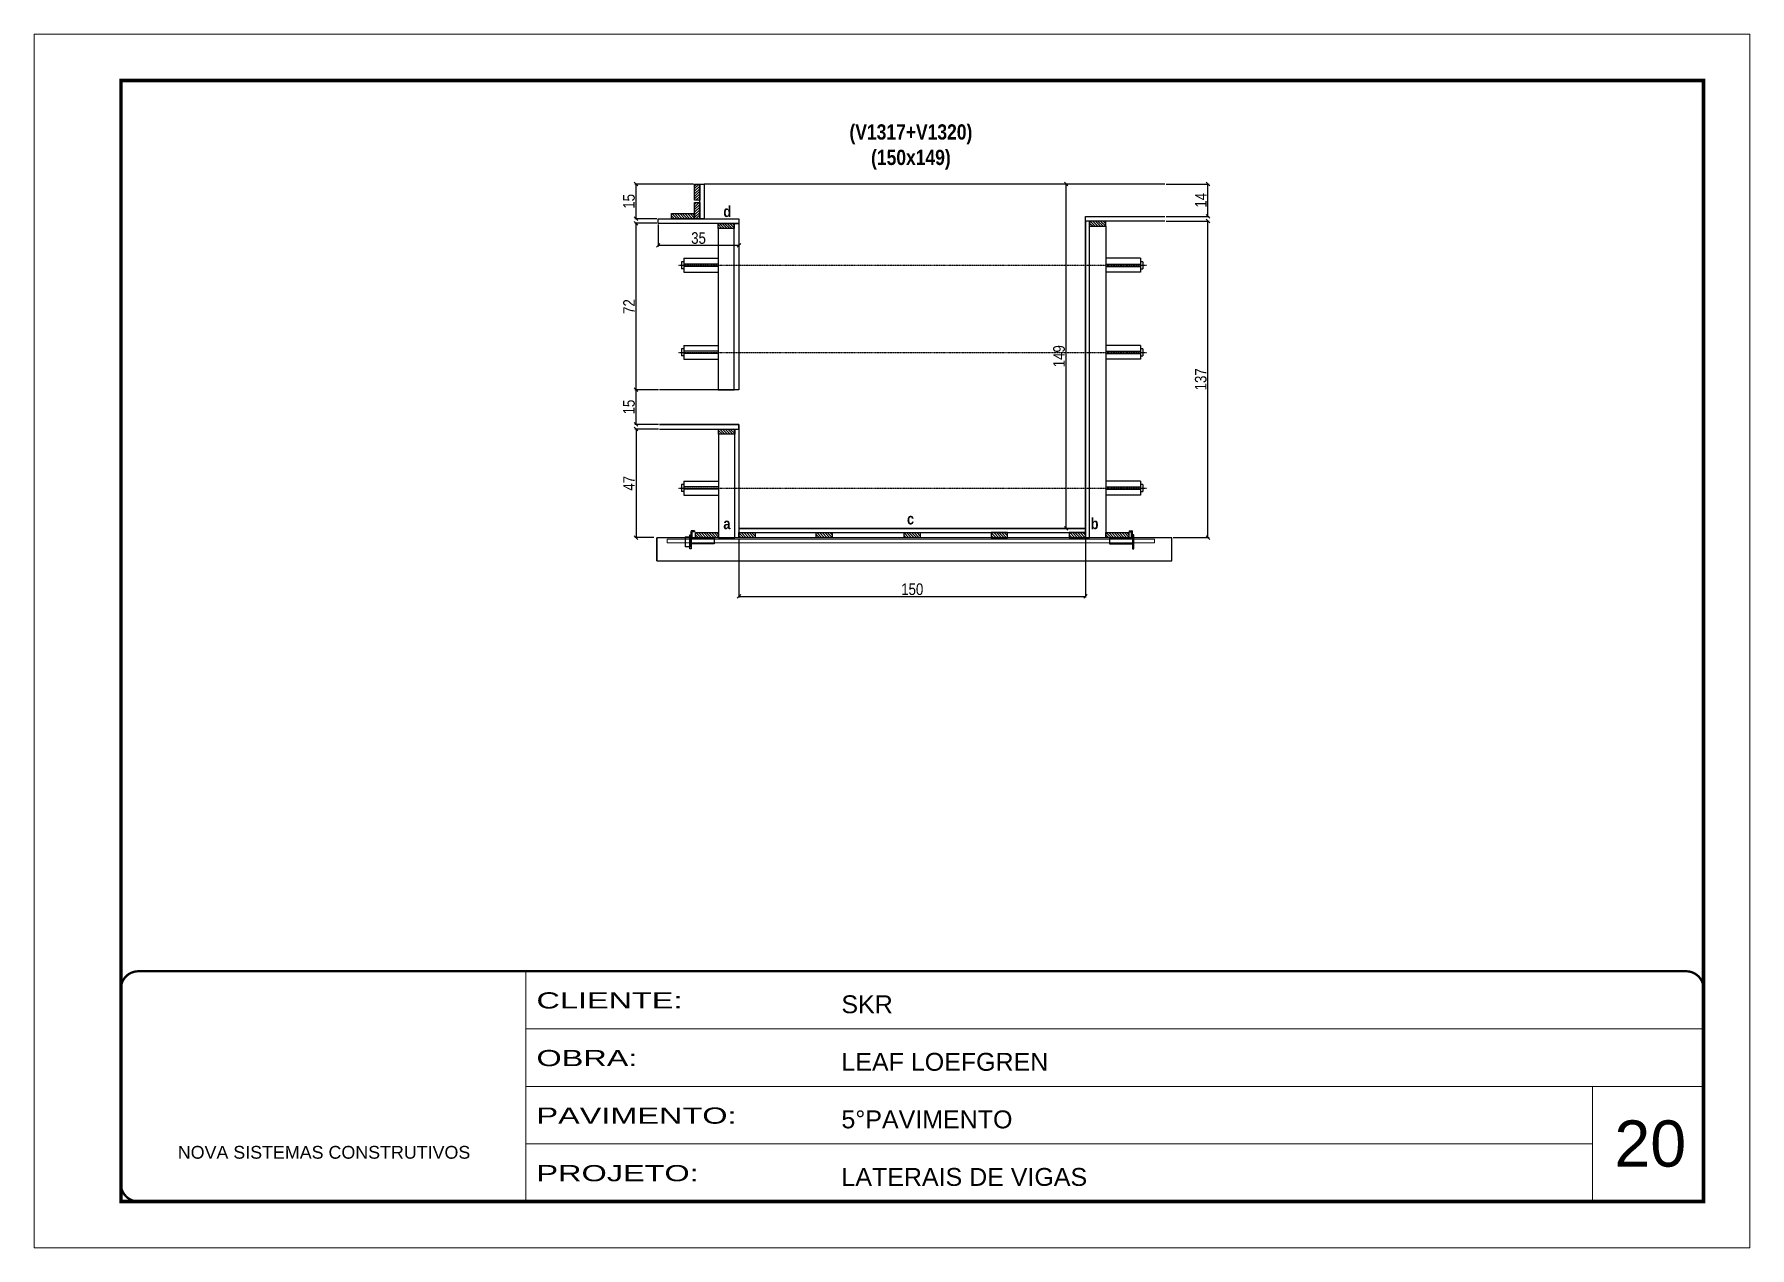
# Model space of a CAD drawing. Extents: x 3309 to 10384, y -2522 to 14608.
# Drawn here: x 8078 to 9563, y 8964 to 10014 of the extents above; entities that cross this region are included whole.
import ezdxf

# ---------------------------------------------------------------- set-up
doc = ezdxf.new("R2010")
doc.units = 0
for name, pattern in [('CONTINUO', [0]), ('DASHED', [0.75, 0.5, -0.25]), ('HIDDEN', [0.375, 0.25, -0.125])]:
    doc.linetypes.add(name, pattern=pattern)
for name, color, linetype in [('barrote', 251, 'Continuous'), ('COTA', 241, 'Continuous'), ('detalhes', 4, 'Continuous'), ('NOMENCLATURA', 7, 'Continuous'), ('Painéis', 200, 'Continuous'), ('presilha', 1, 'Continuous'), ('SARR_2.2x10', 60, 'Continuous'), ('SARR_2.2x7', 40, 'Continuous'), ('SARR_3.5x7', 81, 'Continuous'), ('TENSOR', 3, 'Continuous')]:
    doc.layers.add(name, color=color, linetype=linetype)
for name, color, linetype, lineweight in [('CARIMBO', 255, 'Continuous', 9), ('CONCRETO', 251, 'Continuous', 25), ('Folhas', 255, 'Continuous', 9), ('SARRAFO DE PRESSAO', 251, 'DASHED', 9), ('SCO-___-LAJ', 2, 'Continuous', 0)]:
    doc.layers.add(name, color=color, linetype=linetype, lineweight=lineweight)
doc.styles.add('ARIAL', font='arial.ttf')
doc.styles.add('COTA TECNICA 2X', font='techl___.ttf', dxfattribs={"height": 10})
doc.styles.add('TECNICA', font='techb___.ttf', dxfattribs={"height": 10})
doc.styles.add('Tecnologia', font='')
doc.styles.get('Tecnologia').set_extended_font_data('Forgotten Futurist')
doc.dimstyles.new('SECAO', dxfattribs={"dimscale": 0.333333, "dimtxt": 5, "dimasz": 9, "dimexe": 3, "dimexo": 3, "dimgap": 3, "dimtad": 1, "dimdec": 1, "dimlfac": 0.5, "dimzin": 12, "dimdsep": 46, "dimtxsty": 'COTA TECNICA 2X', "dimblk1": 'OBLIQUE', "dimblk2": 'OBLIQUE', "dimsah": 1, "dimcen": 0.9, "dimclrd": 4, "dimclre": 4, "dimclrt": 240, "dimadec": 1, "dimazin": 3, "dimtfac": 1, "dimtdec": 1, "dimtmove": 0, "dimatfit": 3, "dimfxl": 1, "dimtolj": 1, "dimtzin": 12, "dimarcsym": 0})

msp = doc.modelspace()

# ---------------------------------------------------------------- texts
at = {"layer": 'CARIMBO', "style": 'ARIAL'}
msp.add_text('20', height=40, dxfattribs=at).set_placement((9445.73, 9033.7))
at = {"layer": 'detalhes', "style": 'TECNICA'}
for s, p in [('d', (8674.4, 9855.45)), ('c', (8833.34, 9589.45)), ('b', (8992.37, 9585.33)), ('a', (8674.4, 9585.34))]:
    msp.add_text(s, height=9.6, dxfattribs=at).set_placement(p)
at = {"layer": 'NOMENCLATURA', "insert": (8836.73, 9935.67), "char_height": 13.2, "attachment_point": 2, "style": 'TECNICA'}
msp.add_mtext_dynamic_manual_height_columns('(V1317+V1320)\\P(150x149)', width=300.2766, gutter_width=1, heights=[0], dxfattribs=at)

# ---------------------------------------------------------------- blocks, each defined once
blk = doc.blocks.new('9999999999')
at = {"color": 30, "linetype": 'CONTINUO'}
for p, q in [((98564.6, 34230.2), (98564.6, 34429.4)), ((98564.6, 34379.6), (99584, 34379.6)), ((98564.6, 34329.8), (99488, 34329.8)), ((99584, 34329.8), (99488, 34329.8)), ((99488, 34329.8), (99488, 34230.2)), ((98564.6, 34280), (99488, 34280))]:
    blk.add_line(p, q, dxfattribs=at)
at = {"color": 30, "linetype": 'CONTINUO', "const_width": 2}
blk.add_lwpolyline([(99584, 34230.2), (99584, 34414.4, 0.414214), (99569, 34429.4), (98229, 34429.4, 0.414214), (98214, 34414.4), (98214, 34245.2, 0.414214), (98229, 34230.2), (99584, 34230.2)], format="xyb", dxfattribs=at)
at = {"layer": 'Folhas'}
blk.add_lwpolyline([(98139, 34190.2), (99624, 34190.2), (99624, 35240.2), (98139, 35240.2)], close=True, dxfattribs=at)
at = {"layer": 'Folhas', "color": 30, "const_width": 3}
blk.add_lwpolyline([(98214, 34230.2), (99584, 34230.2), (99584, 35200.2), (98214, 35200.2)], close=True, dxfattribs=at)
at = {"color": 7, "linetype": 'Continuous', "ltscale": 5, "style": 'ARIAL'}
for s, height, p in [('SKR', 15.48, (98837.7, 34393.1)), ('LEAF LOEFGREN', 15.483, (98837.7, 34343.3)), ('5°PAVIMENTO', 15.483, (98837.7, 34293.5)), ('NOVA SISTEMAS CONSTRUTIVOS', 11.059, (98263.2, 34267.2)), ('LATERAIS DE VIGAS', 15.483, (98837.7, 34243.7))]:
    blk.add_text(s, height=height, dxfattribs=at).set_placement(p)
at = {"layer": 'Folhas', "color": 7, "style": 'Tecnologia', "width": 1.5}
for s, p in [('CLIENTE:', (98573.7, 34397.2)), ('OBRA:', (98573.7, 34347.3)), ('PAVIMENTO:', (98573.7, 34297.5)), ('PROJETO:', (98573.7, 34247.7))]:
    blk.add_text(s, height=14, dxfattribs=at).set_placement(p)
blk = doc.blocks.new('PRESILHA METÁLICA 1')
at = {"layer": 'presilha'}
for p, q in [((0, 13), (6, 13)), ((0, 13), (0, 0)), ((6, 0), (0, 0)), ((6, 15.5), (7.5, 15.5)), ((6, -2.5), (6, 15.5)), ((6, 13), (6, 0)), ((7.5, 10.6), (7.5, 19.9)), ((7.5, 15.5), (7.5, -2.5)), ((37.5, 4.1), (7.5, 4.1)), ((12, 21), (8.6, 21)), ((9, 11.6), (9, 18.9)), ((12, 19.5), (9.6, 19.5)), ((37.5, 11), (9.6, 11)), ((12, 21), (12, 19.5)), ((37.5, 11), (37.5, 4.1)), ((7.5, -2.5), (6, -2.5))]:
    blk.add_line(p, q, dxfattribs=at)
for centre, radius, start, end in [((8.6, 19.9), 1.14, 90, 180), ((9.6, 18.9), 0.57, 90, 180), ((9.6, 11.6), 0.57, 180, 270)]:
    blk.add_arc(centre, radius, start, end, dxfattribs=at)
blk = doc.blocks.new('_Oblique')
at = {"color": 0, "linetype": 'ByBlock', "lineweight": -2}
blk.add_line((-0.5, -0.5), (0.5, 0.5), dxfattribs=at)
blk = doc.blocks.new('*D544')
at = {"layer": 'COTA', "color": 4, "lineweight": -2, "transparency": 16777216}
for p, q in [((8618.2, 9672), (8597.8, 9672)), ((8598.8, 9672), (8598.8, 9578)), ((8614.1, 9578), (8597.8, 9578))]:
    blk.add_line(p, q, dxfattribs=at)
at = {"layer": 'Defpoints', "color": 0, "transparency": 16777216}
for p in [(8619.2, 9672), (8598.8, 9578), (8615.1, 9578)]:
    blk.add_point(p, dxfattribs=at)
at = {"layer": 'COTA', "color": 4, "lineweight": -2, "transparency": 16777216, "xscale": 3, "yscale": 3, "zscale": 3}
for p, rotation in [((8598.8, 9672), 90), ((8598.8, 9578), 270)]:
    blk.add_blockref('_Oblique', p, dxfattribs=dict(at, rotation=rotation))
at = {"layer": 'COTA', "color": 240, "transparency": 16777216, "insert": (8592.7, 9625), "char_height": 10, "attachment_point": 5, "rotation": 90, "style": 'COTA TECNICA 2X'}
blk.add_mtext('\\A1;47', dxfattribs=at)
blk = doc.blocks.new('*D545')
at = {"layer": 'COTA', "color": 4, "lineweight": -2, "transparency": 16777216}
for p, q in [((8618.2, 9706), (8597.8, 9706)), ((8598.8, 9676), (8598.8, 9706)), ((8618.2, 9676), (8597.8, 9676))]:
    blk.add_line(p, q, dxfattribs=at)
at = {"layer": 'Defpoints', "color": 0, "transparency": 16777216}
for p in [(8598.8, 9706), (8619.2, 9706), (8619.2, 9676)]:
    blk.add_point(p, dxfattribs=at)
at = {"layer": 'COTA', "color": 4, "lineweight": -2, "transparency": 16777216, "xscale": 3, "yscale": 3, "zscale": 3}
for p, rotation in [((8598.8, 9706), 90), ((8598.8, 9676), 270)]:
    blk.add_blockref('_Oblique', p, dxfattribs=dict(at, rotation=rotation))
at = {"layer": 'COTA', "color": 240, "transparency": 16777216, "insert": (8592.7, 9691), "char_height": 10, "attachment_point": 5, "rotation": 90, "style": 'COTA TECNICA 2X'}
blk.add_mtext('\\A1;15', dxfattribs=at)
blk = doc.blocks.new('PRESILHA METÁLICA 2')
at = {"layer": 'presilha'}
for p, q in [((-5.2, 23.5), (-5.2, 22)), ((-5.2, 23.5), (-1.9, 23.5)), ((-0.8, 14.6), (-0.8, 22.4)), ((-30.8, 13.5), (-30.8, 6.6)), ((-30.8, 13.5), (-2.8, 13.5)), ((-30.8, 6.6), (-0.8, 6.6)), ((-5.2, 22), (-2.8, 22)), ((-2.2, 14.1), (-2.2, 21.4)), ((0.8, 18), (-0.8, 18)), ((-0.8, 18), (-0.8, 0)), ((-0.8, 0), (0.8, 0)), ((0.8, 0), (0.8, 18))]:
    blk.add_line(p, q, dxfattribs=at)
for centre, radius, start, end in [((-1.9, 22.4), 1.14, 0, 90), ((-2.8, 21.4), 0.57, 0, 90), ((-2.8, 14.1), 0.57, 270, 0)]:
    blk.add_arc(centre, radius, start, end, dxfattribs=at)
blk = doc.blocks.new('*D546')
at = {"layer": 'COTA', "color": 4, "lineweight": -2, "transparency": 16777216}
for p, q in [((9057.6, 9852), (9094.9, 9852)), ((9093.9, 9578), (9093.9, 9852)), ((9063.7, 9578), (9094.9, 9578))]:
    blk.add_line(p, q, dxfattribs=at)
at = {"layer": 'Defpoints', "color": 0, "transparency": 16777216}
for p in [(9056.6, 9852), (9093.9, 9852), (9062.7, 9578)]:
    blk.add_point(p, dxfattribs=at)
at = {"layer": 'COTA', "color": 4, "lineweight": -2, "transparency": 16777216, "xscale": 3, "yscale": 3, "zscale": 3}
for p, rotation in [((9093.9, 9852), 90), ((9093.9, 9578), 270)]:
    blk.add_blockref('_Oblique', p, dxfattribs=dict(at, rotation=rotation))
at = {"layer": 'COTA', "color": 240, "transparency": 16777216, "insert": (9087.7, 9715), "char_height": 10, "attachment_point": 5, "rotation": 90, "style": 'COTA TECNICA 2X'}
blk.add_mtext('\\A1;137', dxfattribs=at)
blk = doc.blocks.new('*D547')
at = {"layer": 'COTA', "color": 4, "lineweight": -2, "transparency": 16777216}
for p, q in [((9057.6, 9884), (9094.9, 9884)), ((9093.9, 9856), (9093.9, 9884)), ((9057.6, 9856), (9094.9, 9856))]:
    blk.add_line(p, q, dxfattribs=at)
at = {"layer": 'Defpoints', "color": 0, "transparency": 16777216}
for p in [(9056.6, 9884), (9093.9, 9884), (9056.6, 9856)]:
    blk.add_point(p, dxfattribs=at)
at = {"layer": 'COTA', "color": 4, "lineweight": -2, "transparency": 16777216, "xscale": 3, "yscale": 3, "zscale": 3}
for p, rotation in [((9093.9, 9884), 90), ((9093.9, 9856), 270)]:
    blk.add_blockref('_Oblique', p, dxfattribs=dict(at, rotation=rotation))
at = {"layer": 'COTA', "color": 240, "transparency": 16777216, "insert": (9087.8, 9870), "char_height": 10, "attachment_point": 5, "rotation": 90, "style": 'COTA TECNICA 2X'}
blk.add_mtext('\\A1;14', dxfattribs=at)
blk = doc.blocks.new('*D548')
at = {"layer": 'COTA', "color": 4, "lineweight": -2, "transparency": 16777216}
for p, q in [((8986.9, 9884), (8970.1, 9884)), ((8971.1, 9586), (8971.1, 9884)), ((8986.9, 9586), (8970.1, 9586))]:
    blk.add_line(p, q, dxfattribs=at)
at = {"layer": 'Defpoints', "color": 0, "transparency": 16777216}
for p in [(8971.1, 9884), (8987.9, 9884), (8987.9, 9586)]:
    blk.add_point(p, dxfattribs=at)
at = {"layer": 'COTA', "color": 4, "lineweight": -2, "transparency": 16777216, "xscale": 3, "yscale": 3, "zscale": 3}
for p, rotation in [((8971.1, 9884), 90), ((8971.1, 9586), 270)]:
    blk.add_blockref('_Oblique', p, dxfattribs=dict(at, rotation=rotation))
at = {"layer": 'COTA', "color": 240, "transparency": 16777216, "insert": (8965, 9735), "char_height": 10, "attachment_point": 5, "rotation": 90, "style": 'COTA TECNICA 2X'}
blk.add_mtext('\\A1;149', dxfattribs=at)
blk = doc.blocks.new('*D549')
at = {"layer": 'COTA', "color": 4, "lineweight": -2, "transparency": 16777216}
for p, q in [((8687.9, 9577), (8687.9, 9526.2)), ((8987.9, 9577), (8987.9, 9526.2)), ((8687.9, 9527.2), (8987.9, 9527.2))]:
    blk.add_line(p, q, dxfattribs=at)
at = {"layer": 'Defpoints', "color": 0, "transparency": 16777216}
for p in [(8687.9, 9578), (8987.9, 9578), (8987.9, 9527.2)]:
    blk.add_point(p, dxfattribs=at)
at = {"layer": 'COTA', "color": 4, "lineweight": -2, "transparency": 16777216, "xscale": 3, "yscale": 3, "zscale": 3, "rotation": 180}
blk.add_blockref('_Oblique', (8687.9, 9527.2), dxfattribs=at)
at = {"layer": 'COTA', "color": 4, "lineweight": -2, "transparency": 16777216, "xscale": 3, "yscale": 3, "zscale": 3}
blk.add_blockref('_Oblique', (8987.9, 9527.2), dxfattribs=at)
at = {"layer": 'COTA', "color": 240, "transparency": 16777216, "insert": (8837.9, 9533.3), "char_height": 10, "attachment_point": 5, "style": 'COTA TECNICA 2X'}
blk.add_mtext('\\A1;150', dxfattribs=at)
blk = doc.blocks.new('*D682')
at = {"layer": 'COTA', "color": 4, "lineweight": -2, "transparency": 16777216}
for p, q in [((8616.9, 9850), (8597.8, 9850)), ((8598.8, 9706), (8598.8, 9850)), ((8618.2, 9706), (8597.8, 9706))]:
    blk.add_line(p, q, dxfattribs=at)
at = {"layer": 'Defpoints', "color": 0, "transparency": 16777216}
for p in [(8598.8, 9850), (8617.9, 9850), (8619.2, 9706)]:
    blk.add_point(p, dxfattribs=at)
at = {"layer": 'COTA', "color": 4, "lineweight": -2, "transparency": 16777216, "xscale": 3, "yscale": 3, "zscale": 3}
for p, rotation in [((8598.8, 9850), 90), ((8598.8, 9706), 270)]:
    blk.add_blockref('_Oblique', p, dxfattribs=dict(at, rotation=rotation))
at = {"layer": 'COTA', "color": 240, "transparency": 16777216, "insert": (8592.7, 9778), "char_height": 10, "attachment_point": 5, "rotation": 90, "style": 'COTA TECNICA 2X'}
blk.add_mtext('\\A1;72', dxfattribs=at)
blk = doc.blocks.new('*D683')
at = {"layer": 'COTA', "color": 4, "lineweight": -2, "transparency": 16777216}
for p, q in [((8648.5, 9884), (8597.8, 9884)), ((8598.8, 9854), (8598.8, 9884)), ((8616.9, 9854), (8597.8, 9854))]:
    blk.add_line(p, q, dxfattribs=at)
at = {"layer": 'Defpoints', "color": 0, "transparency": 16777216}
for p in [(8598.8, 9884), (8649.5, 9884), (8617.9, 9854)]:
    blk.add_point(p, dxfattribs=at)
at = {"layer": 'COTA', "color": 4, "lineweight": -2, "transparency": 16777216, "xscale": 3, "yscale": 3, "zscale": 3}
for p, rotation in [((8598.8, 9884), 90), ((8598.8, 9854), 270)]:
    blk.add_blockref('_Oblique', p, dxfattribs=dict(at, rotation=rotation))
at = {"layer": 'COTA', "color": 240, "transparency": 16777216, "insert": (8592.7, 9869), "char_height": 10, "attachment_point": 5, "rotation": 90, "style": 'COTA TECNICA 2X'}
blk.add_mtext('\\A1;15', dxfattribs=at)
blk = doc.blocks.new('*D684')
at = {"layer": 'COTA', "color": 4, "lineweight": -2, "transparency": 16777216}
for p, q in [((8617.9, 9849), (8617.9, 9830)), ((8687.9, 9849), (8687.9, 9830)), ((8617.9, 9831), (8687.9, 9831))]:
    blk.add_line(p, q, dxfattribs=at)
at = {"layer": 'Defpoints', "color": 0, "transparency": 16777216}
for p in [(8617.9, 9850), (8687.9, 9850), (8687.9, 9831)]:
    blk.add_point(p, dxfattribs=at)
at = {"layer": 'COTA', "color": 4, "lineweight": -2, "transparency": 16777216, "xscale": 3, "yscale": 3, "zscale": 3, "rotation": 180}
blk.add_blockref('_Oblique', (8617.9, 9831), dxfattribs=at)
at = {"layer": 'COTA', "color": 4, "lineweight": -2, "transparency": 16777216, "xscale": 3, "yscale": 3, "zscale": 3}
blk.add_blockref('_Oblique', (8687.9, 9831), dxfattribs=at)
at = {"layer": 'COTA', "color": 240, "transparency": 16777216, "insert": (8652.9, 9837.2), "char_height": 10, "attachment_point": 5, "style": 'COTA TECNICA 2X'}
blk.add_mtext('\\A1;35', dxfattribs=at)

# ---------------------------------------------------------------- dimensions: what is measured, and where the dimension line sits
at = {"layer": 'COTA'}
for base, p1, p2, picture, middle in [((8598.82, 9883.98), (8617.87, 9853.98), (8649.47, 9883.98), '*D683', (8592.71, 9868.98)), ((8971.14, 9883.98), (8987.87, 9585.98), (8987.87, 9883.98), '*D548', (8965.04, 9734.98)), ((9093.88, 9883.98), (9056.57, 9855.98), (9056.57, 9883.98), '*D547', (9087.8, 9869.98)), ((8598.82, 9849.98), (8619.17, 9705.98), (8617.87, 9849.98), '*D682', (8592.75, 9777.98)), ((9093.88, 9851.98), (9062.66, 9577.98), (9056.57, 9851.98), '*D546', (9087.66, 9714.98)), ((8598.82, 9705.98), (8619.17, 9675.98), (8619.17, 9705.98), '*D545', (8592.71, 9690.98)), ((8598.82, 9577.98, 0), (8619.17, 9671.98), (8615.06, 9577.98, 0), '*D544', (8592.75, 9624.98, 0))]:
    dim = msp.add_linear_dim(base=base, p1=p1, p2=p2, angle=90, dimstyle='SECAO', dxfattribs=at)
    dim.commit()
    dim.dimension.update_dxf_attribs({"geometry": picture, "text_midpoint": middle})
for base, p1, p2, picture, middle in [((8687.87, 9831), (8617.87, 9849.98), (8687.87, 9849.98), '*D684', (8652.87, 9837.22)), ((8987.87, 9527.23), (8687.87, 9577.98), (8987.87, 9577.98), '*D549', (8837.87, 9533.34))]:
    dim = msp.add_linear_dim(base=base, p1=p1, p2=p2, dimstyle='SECAO', dxfattribs=at)
    dim.commit()
    dim.dimension.update_dxf_attribs({"geometry": picture, "text_midpoint": middle})

# ---------------------------------------------------------------- hatches: boundary and pattern name
at = {"layer": 'SARR_2.2x10'}
h = msp.add_hatch(dxfattribs=at)
h.set_pattern_fill('ANSI31', color=256, scale=0.5, angle=90)
h.set_pattern_definition([(135, (41823.0078, -113658.1942), (-1.122532015, -1.122532015), [])])
h.paths.add_polyline_path([(8629.47, 9858.38), (8629.47, 9853.98), (8649.47, 9853.98), (8649.47, 9858.38)])
h = msp.add_hatch(dxfattribs=at)
h.set_pattern_fill('ANSI31', color=256, scale=0.5, angle=90)
h.set_pattern_definition([(135, (41843.8078, -113934.1942), (-1.122532015, -1.122532015), [])])
h.paths.add_polyline_path([(8650.27, 9582.38), (8650.27, 9577.98), (8670.27, 9577.98), (8670.27, 9582.38)])
h = msp.add_hatch(dxfattribs=at)
h.set_pattern_fill('ANSI31', color=256, scale=0.5, angle=90)
h.set_pattern_definition([(135, (42199.0078, -113934.1942), (-1.122532015, -1.122532015), [])])
h.paths.add_polyline_path([(9005.47, 9582.38), (9005.47, 9577.98), (9025.47, 9577.98), (9025.47, 9582.38)])
at = {"layer": 'SARR_2.2x7'}
h = msp.add_hatch(dxfattribs=at)
h.set_pattern_fill('ANSI31', color=256, scale=0.5, angle=180)
h.set_pattern_definition([(225, (132166.0389, 43057.5141), (1.122532015, -1.122532015), [])])
h.paths.add_polyline_path([(8649.47, 9883.98), (8653.87, 9883.98), (8653.87, 9869.98), (8649.47, 9869.98)])
h = msp.add_hatch(dxfattribs=at)
h.set_pattern_fill('ANSI31', color=256, scale=0.5, angle=180)
h.set_pattern_definition([(225, (132166.0389, 43041.5141), (1.122532015, -1.122532015), [])])
h.paths.add_polyline_path([(8649.47, 9867.98), (8653.87, 9867.98), (8653.87, 9853.98), (8649.47, 9853.98)])
h = msp.add_hatch(dxfattribs=at)
h.set_pattern_fill('ANSI31', color=256, scale=0.5, angle=90)
h.set_pattern_definition([(135, (41857.4078, -113666.5942), (-1.122532015, -1.122532015), [])])
h.paths.add_polyline_path([(8683.87, 9849.98), (8683.87, 9845.58), (8669.87, 9845.58), (8669.87, 9849.98)])
h = msp.add_hatch(dxfattribs=at)
h.set_pattern_fill('ANSI31', color=256, scale=0.5, angle=90)
h.set_pattern_definition([(135, (42099.8078, -113664.5942), (-1.122532015, -1.122532015), [])])
h.paths.add_polyline_path([(8991.47, 9851.98), (8991.47, 9847.58), (9005.47, 9847.58), (9005.47, 9851.98)])
h = msp.add_hatch(dxfattribs=at)
h.set_pattern_fill('ANSI31', color=256, scale=0.5, angle=90)
h.set_pattern_definition([(135, (41857.8078, -113844.5942), (-1.122532015, -1.122532015), [])])
h.paths.add_polyline_path([(8684.27, 9671.98), (8684.27, 9667.58), (8670.27, 9667.58), (8670.27, 9671.98)])
h = msp.add_hatch(dxfattribs=at)
h.set_pattern_fill('ANSI31', color=256, scale=0.5, angle=90)
h.set_pattern_definition([(135, (41923.4078, -113934.1942), (-1.122532015, -1.122532015), [])])
h.paths.add_polyline_path([(8701.87, 9577.98), (8701.87, 9582.38), (8687.87, 9582.38), (8687.87, 9577.98)])
h = msp.add_hatch(dxfattribs=at)
h.set_pattern_fill('ANSI31', color=256, scale=0.5, angle=90)
h.set_pattern_definition([(135, (42092.1926, -113934.1942), (-1.122532015, -1.122532015), [])])
h.paths.add_polyline_path([(8768.65, 9577.98), (8768.65, 9582.38), (8754.65, 9582.38), (8754.65, 9577.98)])
h = msp.add_hatch(dxfattribs=at)
h.set_pattern_fill('ANSI31', color=256, scale=0.5, angle=90)
h.set_pattern_definition([(135, (42066.4078, -113934.1942), (-1.122532015, -1.122532015), [])])
h.paths.add_polyline_path([(8844.87, 9577.98), (8844.87, 9582.38), (8830.87, 9582.38), (8830.87, 9577.98)])
h = msp.add_hatch(dxfattribs=at)
h.set_pattern_fill('ANSI31', color=256, scale=0.5, angle=90)
h.set_pattern_definition([(135, (42074.6634, -113934.1942), (-1.122532015, -1.122532015), [])])
h.paths.add_polyline_path([(8906.36, 9577.98), (8906.36, 9582.38), (8920.36, 9582.38), (8920.36, 9577.98)])
h = msp.add_hatch(dxfattribs=at)
h.set_pattern_fill('ANSI31', color=256, scale=0.5, angle=90)
h.set_pattern_definition([(135, (42185.4078, -113934.1942), (-1.122532015, -1.122532015), [])])
h.paths.add_polyline_path([(8973.87, 9582.38), (8973.87, 9577.98), (8987.87, 9577.98), (8987.87, 9582.38)])

# ---------------------------------------------------------------- linework, layer by layer
at = {"ltscale": 3}
for p, q in [((8638.27, 9816.74), (8638.27, 9810.74)), ((8640.27, 9816.74), (8638.27, 9816.74)), ((8640.27, 9819.74), (8640.27, 9807.74)), ((8640.27, 9819.74), (8670.27, 9819.74)), ((9035.47, 9819.74), (9005.47, 9819.74)), ((9035.47, 9819.74), (9035.47, 9807.74)), ((9037.47, 9816.74), (9035.47, 9816.74)), ((9037.47, 9816.74), (9037.47, 9810.74)), ((8640.27, 9810.74), (8638.27, 9810.74)), ((8670.27, 9814.74), (8640.27, 9814.74)), ((8670.27, 9812.74), (8640.27, 9812.74)), ((8640.27, 9807.74), (8670.27, 9807.74)), ((9005.47, 9814.74), (9035.47, 9814.74)), ((9005.47, 9812.74), (9035.47, 9812.74)), ((9035.47, 9807.74), (9005.47, 9807.74)), ((9035.47, 9810.74), (9037.47, 9810.74)), ((8640.27, 9744.31), (8640.27, 9732.31)), ((8640.27, 9744.31), (8670.27, 9744.31)), ((9035.47, 9744.31), (9005.47, 9744.31)), ((9035.47, 9744.31), (9035.47, 9732.31)), ((8638.27, 9741.31), (8638.27, 9735.31)), ((8640.27, 9741.31), (8638.27, 9741.31)), ((8640.27, 9735.31), (8638.27, 9735.31)), ((8670.27, 9739.31), (8640.27, 9739.31)), ((8670.27, 9737.31), (8640.27, 9737.31)), ((8640.27, 9732.31), (8670.27, 9732.31)), ((9005.47, 9739.31), (9035.47, 9739.31)), ((9005.47, 9737.31), (9035.47, 9737.31)), ((9035.47, 9732.31), (9005.47, 9732.31)), ((9037.47, 9741.31), (9035.47, 9741.31)), ((9035.47, 9735.31), (9037.47, 9735.31)), ((9037.47, 9741.31), (9037.47, 9735.31)), ((8638.27, 9623.9), (8638.27, 9617.9)), ((8640.27, 9623.9), (8638.27, 9623.9)), ((8640.27, 9626.9), (8640.27, 9614.9)), ((8640.27, 9626.9), (8670.27, 9626.9)), ((9035.47, 9626.9), (9005.47, 9626.9)), ((9035.47, 9626.9), (9035.47, 9614.9)), ((9037.47, 9623.9), (9035.47, 9623.9)), ((9037.47, 9623.9), (9037.47, 9617.9)), ((8640.27, 9617.9), (8638.27, 9617.9)), ((8670.27, 9621.9), (8640.27, 9621.9)), ((8670.27, 9619.9), (8640.27, 9619.9)), ((8640.27, 9614.9), (8670.27, 9614.9)), ((9005.47, 9621.9), (9035.47, 9621.9)), ((9005.47, 9619.9), (9035.47, 9619.9)), ((9035.47, 9614.9), (9005.47, 9614.9)), ((9035.47, 9617.9), (9037.47, 9617.9))]:
    msp.add_line(p, q, dxfattribs=at)
at = {"layer": 'barrote'}
msp.add_lwpolyline([(8616.81, 9557.98), (9062.66, 9557.98), (9062.66, 9577.98), (8616.81, 9577.98)], close=True, dxfattribs=at)
at = {"layer": 'CONCRETO', "linetype": 'Continuous'}
for points in [[(9056.57, 9883.98), (8657.87, 9883.98), (8657.87, 9853.98), (8687.87, 9853.98), (8687.87, 9705.98), (8619.17, 9705.98)], [(8619.17, 9675.98), (8687.87, 9675.98), (8687.87, 9585.98), (8987.87, 9585.98), (8987.87, 9855.98), (9056.57, 9855.98)]]:
    msp.add_lwpolyline(points, dxfattribs=at)
at = {"layer": 'detalhes', "color": 250}
msp.add_line((8616.81, 9557.98), (8616.81, 9577.98), dxfattribs=at)
at = {"layer": 'Painéis', "linetype": 'Continuous'}
for points in [[(8653.87, 9853.98), (8653.87, 9883.98), (8657.87, 9883.98), (8657.87, 9853.98)], [(8617.87, 9853.98), (8687.87, 9853.98), (8687.87, 9849.98), (8617.87, 9849.98)], [(8683.87, 9705.98), (8683.87, 9849.98), (8687.87, 9849.98), (8687.87, 9705.98)], [(8684.27, 9577.98), (8684.27, 9671.98), (8687.87, 9671.98), (8687.87, 9577.98)], [(8987.87, 9585.98), (8687.87, 9585.98), (8687.87, 9582.38), (8987.87, 9582.38)]]:
    msp.add_lwpolyline(points, close=True, dxfattribs=at)
msp.add_lwpolyline([(9056.57, 9851.98), (8987.87, 9851.98), (8987.87, 9855.98), (9056.57, 9855.98)], dxfattribs=at)
at = {"layer": 'Painéis', "linetype": 'Continuous', "elevation": 0}
msp.add_lwpolyline([(8991.47, 9577.98), (8991.47, 9851.98), (8987.87, 9851.98), (8987.87, 9577.98)], close=True, dxfattribs=at)
msp.add_lwpolyline([(8619.17, 9671.98), (8687.87, 9671.98), (8687.87, 9675.98), (8619.17, 9675.98)], dxfattribs=at)
at = {"layer": 'SARR_2.2x10'}
for points in [[(8629.47, 9858.38), (8649.47, 9858.38), (8649.47, 9853.98), (8629.47, 9853.98)], [(8650.27, 9582.38), (8670.27, 9582.38), (8670.27, 9577.98), (8650.27, 9577.98)]]:
    msp.add_lwpolyline(points, close=True, dxfattribs=at)
at = {"layer": 'SARR_2.2x10', "elevation": 0}
msp.add_lwpolyline([(9005.47, 9582.38), (9025.47, 9582.38), (9025.47, 9577.98), (9005.47, 9577.98)], close=True, dxfattribs=at)
at = {"layer": 'SARR_2.2x7'}
for points in [[(8649.47, 9869.98), (8649.47, 9883.98), (8653.87, 9883.98), (8653.87, 9869.98)], [(8649.47, 9853.98), (8649.47, 9867.98), (8653.87, 9867.98), (8653.87, 9853.98)], [(9005.47, 9851.98), (8991.47, 9851.98), (8991.47, 9847.58), (9005.47, 9847.58)], [(8687.87, 9582.38), (8701.87, 9582.38), (8701.87, 9577.98), (8687.87, 9577.98)], [(8754.65, 9582.38), (8768.65, 9582.38), (8768.65, 9577.98), (8754.65, 9577.98)], [(8830.87, 9582.38), (8844.87, 9582.38), (8844.87, 9577.98), (8830.87, 9577.98)], [(8920.36, 9582.38), (8906.36, 9582.38), (8906.36, 9577.98), (8920.36, 9577.98)], [(8987.87, 9582.38), (8973.87, 9582.38), (8973.87, 9577.98), (8987.87, 9577.98)]]:
    msp.add_lwpolyline(points, close=True, dxfattribs=at)
at = {"layer": 'SARR_2.2x7', "elevation": 0}
for points in [[(8669.87, 9849.98), (8683.87, 9849.98), (8683.87, 9845.58), (8669.87, 9845.58)], [(8670.27, 9671.98), (8684.27, 9671.98), (8684.27, 9667.58), (8670.27, 9667.58)]]:
    msp.add_lwpolyline(points, close=True, dxfattribs=at)
at = {"layer": 'SARR_3.5x7'}
for points in [[(8683.87, 9845.58), (8669.87, 9845.58), (8669.87, 9705.98), (8683.87, 9705.98)], [(8684.27, 9667.58), (8670.27, 9667.58), (8670.27, 9577.98), (8684.27, 9577.98)]]:
    msp.add_lwpolyline(points, close=True, dxfattribs=at)
at = {"layer": 'SARR_3.5x7', "elevation": 0}
msp.add_lwpolyline([(8991.47, 9847.58), (9005.47, 9847.58), (9005.47, 9577.98), (8991.47, 9577.98)], close=True, dxfattribs=at)
at = {"layer": 'SCO-___-LAJ', "color": 1}
msp.add_lwpolyline([(8625.82, 9576.64), (9047.58, 9576.64), (9047.58, 9573.44), (8625.82, 9573.44)], close=True, dxfattribs=at)
at = {"layer": 'TENSOR', "linetype": 'HIDDEN', "ltscale": 0.5}
for p, q in [((8635.27, 9813.74), (9040.77, 9813.74)), ((8635.27, 9738.31), (9040.77, 9738.31)), ((8635.27, 9620.9), (9040.77, 9620.9))]:
    msp.add_line(p, q, dxfattribs=at)

# ---------------------------------------------------------------- block references
at = {"layer": 'presilha', "xscale": 0.6666666666666666, "yscale": 0.6666666666666666, "zscale": 0.6666666666666666}
for name, p in [('PRESILHA METÁLICA 1', (8641.4, 9570.01)), ('PRESILHA METÁLICA 2', (9029.15, 9568.34))]:
    msp.add_blockref(name, p, dxfattribs=at)
at = {"layer": 'SARRAFO DE PRESSAO', "color": 6, "linetype": 'ByBlock'}
msp.add_blockref('9999999999', (-90061.11, -25226.65), dxfattribs=at)

msp.set_redraw_order([(e.dxf.handle, doc.entitydb.next_handle()) for e in msp.query("TEXT MTEXT ATTDEF DIMENSION ARC_DIMENSION")])  # texts and dimensions are drawn at this point

doc.saveas('drawing.dxf')
